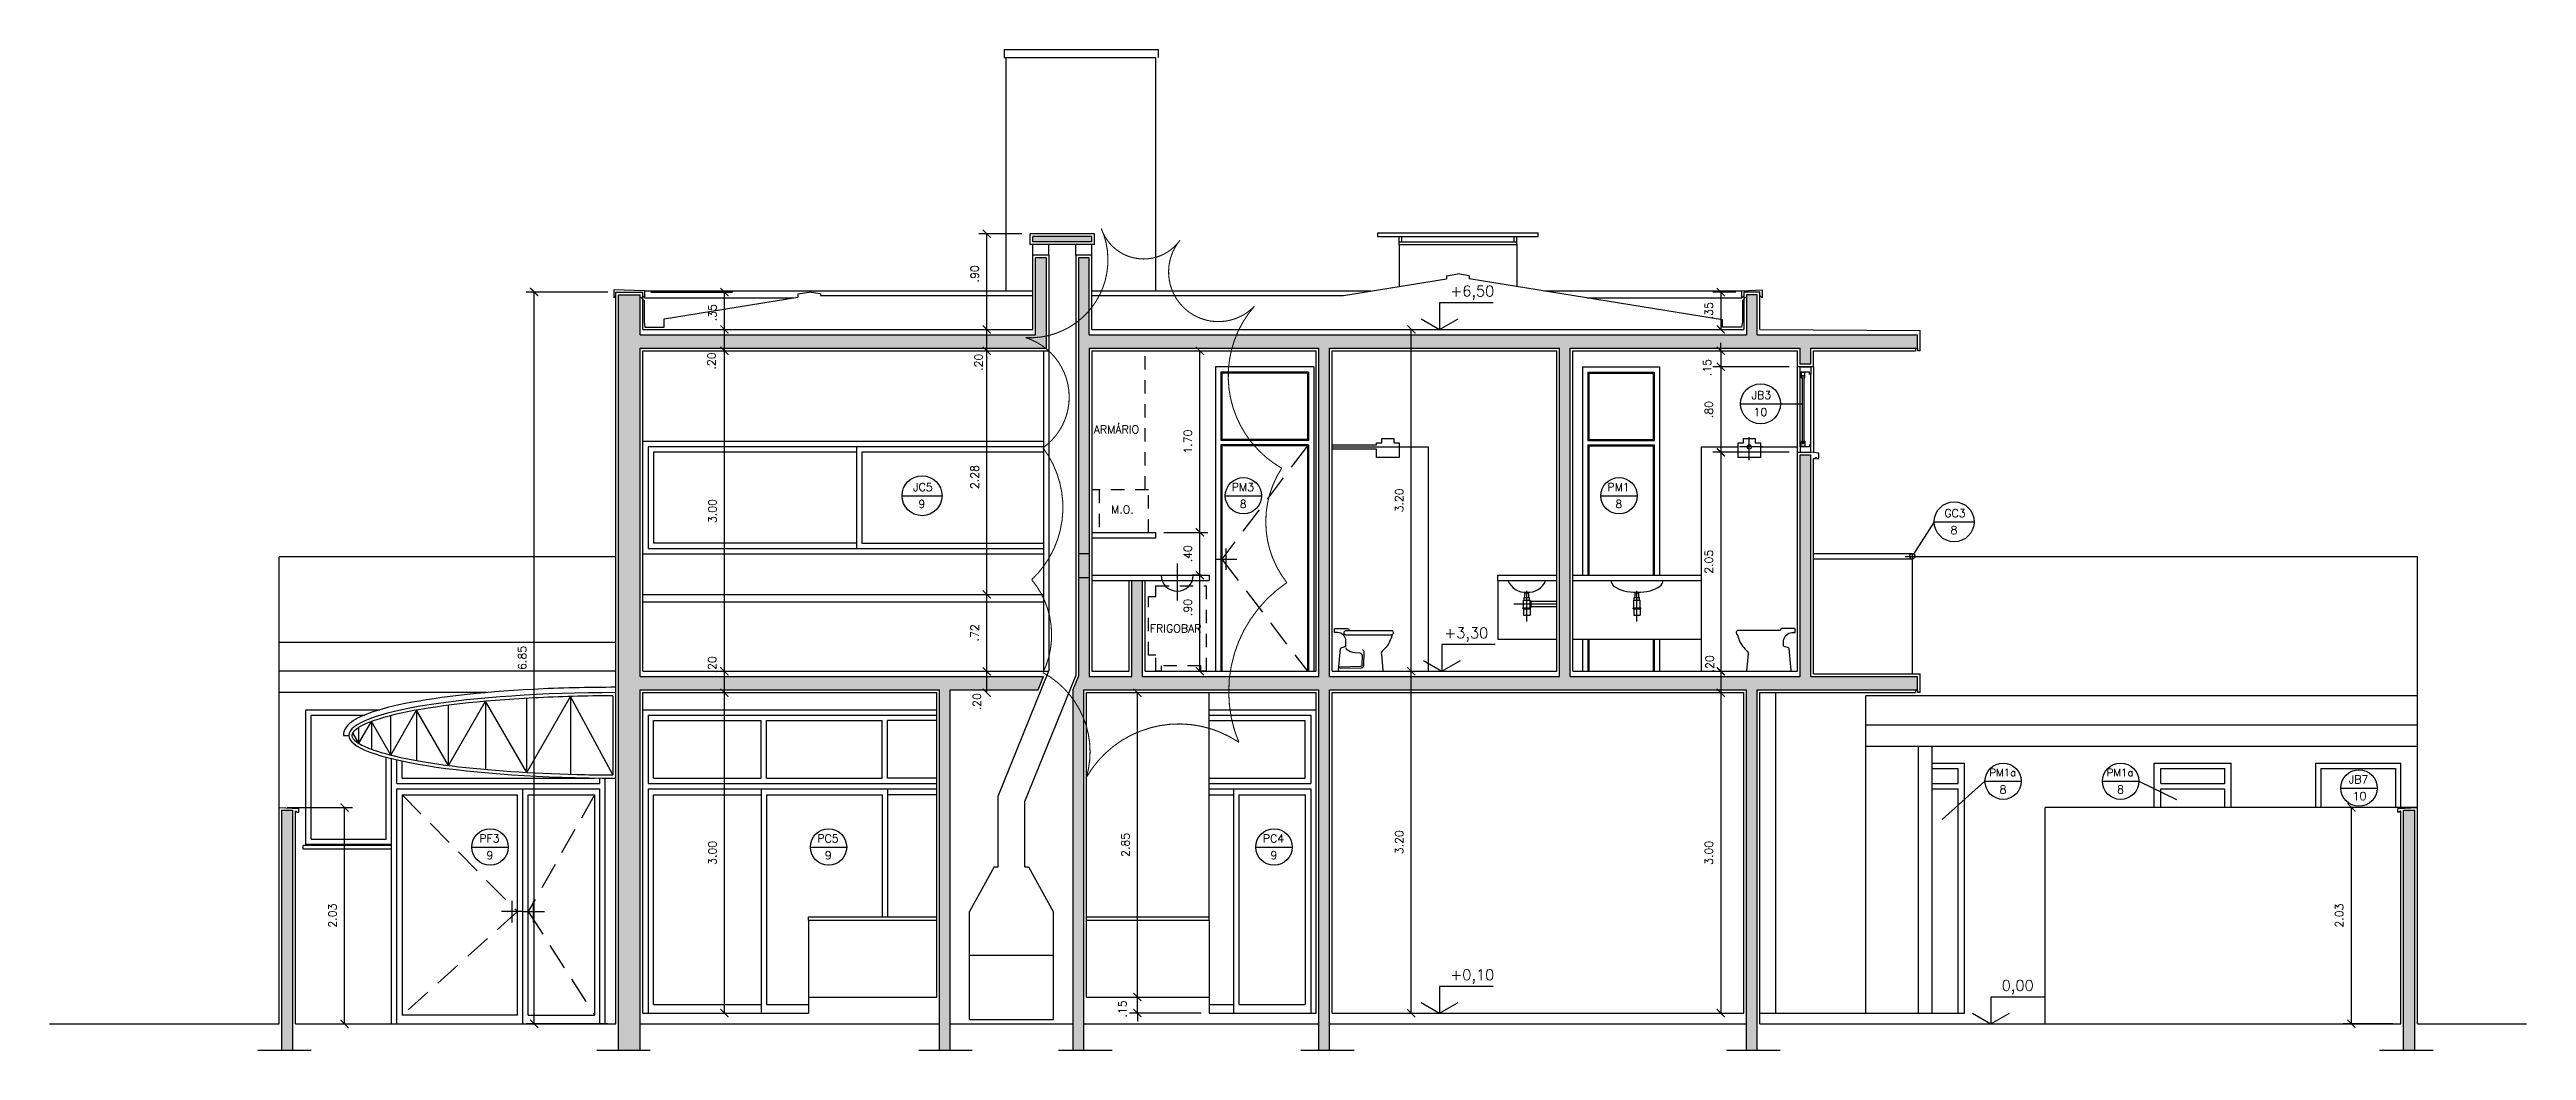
# Model space of a CAD drawing. Header units: millimetres. Extents: x 361 to 486, y 146 to 158.
# Drawn here: x 462.7 to 485.87, y 147.82 to 157.19 of the extents above; entities that cross this region are included whole.
import ezdxf

# ---------------------------------------------------------------- set-up
doc = ezdxf.new("R2010")
doc.units = ezdxf.units.MM
doc.linetypes.add('DASHDOT', pattern=[1, 0.5, -0.25, 0, -0.25])
doc.linetypes.add('HIDDEN', pattern=[0.375, 0.25, -0.125])
for name, color, linetype in [('ALV', 5, 'Continuous'), ('CAIX', 2, 'Continuous'), ('CAIXN', 7, 'Continuous'), ('COTAS', 1, 'Continuous'), ('LPROJ', 7, 'HIDDEN'), ('LVISTA', 1, 'Continuous'), ('LVISTA01', 8, 'Continuous'), ('LVISTA02', 1, 'Continuous'), ('LVISTA025', 3, 'Continuous'), ('METAL', 5, 'Continuous'), ('NOTAS', 2, 'Continuous'), ('PEÇAS', 7, 'Continuous'), ('PEÇAS50', 8, 'Continuous'), ('REVEST', 2, 'Continuous'), ('SOLID', 8, 'Continuous')]:
    doc.layers.add(name, color=color, linetype=linetype)
doc.styles.add('60-50', font='romans.shx', dxfattribs={"height": 0.075})
doc.styles.add('80-50', font='romans.shx', dxfattribs={"height": 0.1})
doc.dimstyles.new('50', dxfattribs={"dimtxt": 0.1, "dimasz": 2.5, "dimexe": 1.25, "dimexo": 0.625, "dimgap": 0.075, "dimtad": 1, "dimzin": 0, "dimdsep": 46, "dimtxsty": '60-50', "dimcen": 2.5, "dimclrt": 3, "dimadec": 0, "dimazin": 0, "dimtfac": 1, "dimtmove": 0, "dimatfit": 3, "dimfxl": 1, "dimarcsym": 0})

msp = doc.modelspace()

# ---------------------------------------------------------------- texts
at = {"color": 1, "style": '60-50'}
for s, p in [('ARMÁRIO', (472.472, 153.6)), ('M.O.', (472.634, 152.85)), ('FRIGOBAR', (472.997, 151.737))]:
    msp.add_text(s, height=0.075, dxfattribs=at).set_placement(p)
at = {"layer": 'CAIXN', "color": 2, "ltscale": 0.5, "attachment_point": 5, "style": '60-50'}
for s, insert, char_height in [('JB3', (478.717, 153.958), 0.075), ('10', (478.707, 153.8), 0.075), ('JC5', (470.874, 153.097), 0.075), ('9', (470.864, 152.939), 0.075), ('PM3', (473.867, 153.097), 0.075), ('8', (473.87, 152.939), 0.075), ('PM1', (477.381, 153.097), 0.075), ('8', (477.384, 152.939), 0.075), ('GC3', (480.528, 152.853), 0.075), ('8', (480.518, 152.695), 0.075), ('PM1a', (480.974, 150.425), 0.07), ('PM1a', (482.072, 150.425), 0.07), ('JB7', (484.302, 150.361), 0.075), ('8', (480.977, 150.267), 0.075), ('8', (482.075, 150.267), 0.075), ('10', (484.312, 150.205), 0.075), ('PF3', (466.82, 149.808), 0.075), ('9', (466.823, 149.651), 0.075), ('PC5', (469.986, 149.808), 0.075), ('9', (469.989, 149.651), 0.075), ('PC4', (474.153, 149.808), 0.075), ('9', (474.156, 149.651), 0.075)]:
    msp.add_mtext(s, dxfattribs=dict(at, insert=insert, char_height=char_height))
at = {"layer": 'NOTAS', "color": 3, "style": '80-50'}
for s, p in [('+6,50', (475.807, 154.882)), ('+3,30', (475.751, 151.682)), ('+0,10', (475.807, 148.482)), ('0,00', (480.964, 148.382))]:
    msp.add_text(s, height=0.1, dxfattribs=at).set_placement(p)

# ---------------------------------------------------------------- blocks, each defined once
blk = doc.blocks.new('_ARCHTICK')
at = {"color": 0, "linetype": 'ByBlock', "const_width": 0.15}
blk.add_lwpolyline([(-0.5, -0.5), (0.5, 0.5)], dxfattribs=at)
blk = doc.blocks.new('*D66')
at = {"color": 0, "linetype": 'ByBlock'}
for p, q in [((464.928, 150.098), (465.539, 150.098)), ((465.464, 148.073), (465.464, 150.098)), ((465.081, 148.073), (465.539, 148.073))]:
    blk.add_line(p, q, dxfattribs=at)
at = {"layer": 'DEFPOINTS', "color": 0, "linetype": 'ByBlock'}
for p in [(464.853, 150.098), (465.464, 150.098), (465.006, 148.073)]:
    blk.add_point(p, dxfattribs=at)
at = {"color": 0, "linetype": 'ByBlock', "xscale": 0.075, "yscale": 0.075, "zscale": 0.075}
for p, rotation in [((465.464, 150.098), 90), ((465.464, 148.073), 270)]:
    blk.add_blockref('_ARCHTICK', p, dxfattribs=dict(at, rotation=rotation))
at = {"color": 3, "linetype": 'ByBlock', "insert": (465.351, 149.086), "char_height": 0.075, "attachment_point": 5, "rotation": 90, "style": '60-50'}
blk.add_mtext('2.03', dxfattribs=at)
blk = doc.blocks.new('*D67')
at = {"color": 0, "linetype": 'ByBlock'}
for p, q in [((484.778, 150.098), (484.16, 150.098)), ((484.235, 148.073), (484.235, 150.098)), ((484.624, 148.073), (484.16, 148.073))]:
    blk.add_line(p, q, dxfattribs=at)
at = {"layer": 'DEFPOINTS', "color": 0, "linetype": 'ByBlock'}
for p in [(484.235, 150.098), (484.853, 150.098), (484.699, 148.073)]:
    blk.add_point(p, dxfattribs=at)
at = {"color": 0, "linetype": 'ByBlock', "xscale": 0.075, "yscale": 0.075, "zscale": 0.075}
for p, rotation in [((484.235, 150.098), 90), ((484.235, 148.073), 270)]:
    blk.add_blockref('_ARCHTICK', p, dxfattribs=dict(at, rotation=rotation))
at = {"color": 3, "linetype": 'ByBlock', "insert": (484.122, 149.086), "char_height": 0.075, "attachment_point": 5, "rotation": 90, "style": '60-50'}
blk.add_mtext('2.03', dxfattribs=at)
blk = doc.blocks.new('*D68')
at = {"color": 0, "linetype": 'ByBlock'}
for p, q in [((467.928, 154.923), (467.163, 154.923)), ((467.238, 148.073), (467.238, 154.923)), ((467.928, 148.073), (467.163, 148.073))]:
    blk.add_line(p, q, dxfattribs=at)
at = {"layer": 'DEFPOINTS', "color": 0, "linetype": 'ByBlock'}
for p in [(467.238, 154.923), (468.003, 154.923), (468.003, 148.073)]:
    blk.add_point(p, dxfattribs=at)
at = {"color": 0, "linetype": 'ByBlock', "xscale": 0.075, "yscale": 0.075, "zscale": 0.075}
for p, rotation in [((467.238, 154.923), 90), ((467.238, 148.073), 270)]:
    blk.add_blockref('_ARCHTICK', p, dxfattribs=dict(at, rotation=rotation))
at = {"color": 3, "linetype": 'ByBlock', "insert": (467.126, 151.498), "char_height": 0.075, "attachment_point": 5, "rotation": 90, "style": '60-50'}
blk.add_mtext('6.85', dxfattribs=at)
blk = doc.blocks.new('*D69')
at = {"color": 0, "linetype": 'ByBlock'}
blk.add_line((469.017, 148.173), (469.017, 151.173), dxfattribs=at)
at = {"layer": 'DEFPOINTS', "color": 0, "linetype": 'ByBlock'}
for p in [(469.017, 151.173), (469.017, 151.173), (469.017, 148.173)]:
    blk.add_point(p, dxfattribs=at)
at = {"color": 0, "linetype": 'ByBlock', "xscale": 0.075, "yscale": 0.075, "zscale": 0.075}
for p, rotation in [((469.017, 151.173), 90), ((469.017, 148.173), 270)]:
    blk.add_blockref('_ARCHTICK', p, dxfattribs=dict(at, rotation=rotation))
at = {"color": 3, "linetype": 'ByBlock', "insert": (468.905, 149.673), "char_height": 0.075, "attachment_point": 5, "rotation": 90, "style": '60-50'}
blk.add_mtext('3.00', dxfattribs=at)
blk = doc.blocks.new('*D70')
at = {"color": 0, "linetype": 'ByBlock'}
blk.add_line((469.017, 151.173), (469.017, 151.373), dxfattribs=at)
at = {"layer": 'DEFPOINTS', "color": 0, "linetype": 'ByBlock'}
for p in [(469.017, 151.373), (469.017, 151.373), (469.017, 151.173)]:
    blk.add_point(p, dxfattribs=at)
at = {"color": 0, "linetype": 'ByBlock', "xscale": 0.075, "yscale": 0.075, "zscale": 0.075}
for p, rotation in [((469.017, 151.373), 90), ((469.017, 151.173), 270)]:
    blk.add_blockref('_ARCHTICK', p, dxfattribs=dict(at, rotation=rotation))
at = {"color": 3, "linetype": 'ByBlock', "insert": (468.903, 151.434), "char_height": 0.075, "attachment_point": 5, "rotation": 90, "style": '60-50'}
blk.add_mtext('.20', dxfattribs=at)
blk = doc.blocks.new('*D71')
at = {"color": 0, "linetype": 'ByBlock'}
blk.add_line((469.017, 151.373), (469.017, 154.373), dxfattribs=at)
at = {"layer": 'DEFPOINTS', "color": 0, "linetype": 'ByBlock'}
for p in [(469.017, 154.373), (469.017, 154.373), (469.017, 151.373)]:
    blk.add_point(p, dxfattribs=at)
at = {"color": 0, "linetype": 'ByBlock', "xscale": 0.075, "yscale": 0.075, "zscale": 0.075}
for p, rotation in [((469.017, 154.373), 90), ((469.017, 151.373), 270)]:
    blk.add_blockref('_ARCHTICK', p, dxfattribs=dict(at, rotation=rotation))
at = {"color": 3, "linetype": 'ByBlock', "insert": (468.905, 152.873), "char_height": 0.075, "attachment_point": 5, "rotation": 90, "style": '60-50'}
blk.add_mtext('3.00', dxfattribs=at)
blk = doc.blocks.new('*D72')
at = {"color": 0, "linetype": 'ByBlock'}
blk.add_line((469.017, 154.373), (469.017, 154.573), dxfattribs=at)
at = {"layer": 'DEFPOINTS', "color": 0, "linetype": 'ByBlock'}
for p in [(469.017, 154.573), (469.017, 154.573), (469.017, 154.373)]:
    blk.add_point(p, dxfattribs=at)
at = {"color": 0, "linetype": 'ByBlock', "xscale": 0.075, "yscale": 0.075, "zscale": 0.075}
for p, rotation in [((469.017, 154.573), 90), ((469.017, 154.373), 270)]:
    blk.add_blockref('_ARCHTICK', p, dxfattribs=dict(at, rotation=rotation))
at = {"color": 3, "linetype": 'ByBlock', "insert": (468.897, 154.278), "char_height": 0.075, "attachment_point": 5, "rotation": 90, "style": '60-50'}
blk.add_mtext('.20', dxfattribs=at)
blk = doc.blocks.new('*D73')
at = {"color": 0, "linetype": 'ByBlock'}
for p, q in [((468.328, 154.923), (469.092, 154.923)), ((469.017, 154.573), (469.017, 154.923))]:
    blk.add_line(p, q, dxfattribs=at)
at = {"layer": 'DEFPOINTS', "color": 0, "linetype": 'ByBlock'}
for p in [(468.253, 154.923), (469.017, 154.923), (469.017, 154.573)]:
    blk.add_point(p, dxfattribs=at)
at = {"color": 0, "linetype": 'ByBlock', "xscale": 0.075, "yscale": 0.075, "zscale": 0.075}
for p, rotation in [((469.017, 154.923), 90), ((469.017, 154.573), 270)]:
    blk.add_blockref('_ARCHTICK', p, dxfattribs=dict(at, rotation=rotation))
at = {"color": 3, "linetype": 'ByBlock', "insert": (468.905, 154.729), "char_height": 0.075, "attachment_point": 5, "rotation": 90, "style": '60-50'}
blk.add_mtext('.35', dxfattribs=at)
blk = doc.blocks.new('*D74')
at = {"color": 0, "linetype": 'ByBlock'}
for p, q in [((472.88, 148.323), (472.88, 148.398)), ((472.88, 148.173), (472.88, 148.323)), ((473.478, 148.173), (472.805, 148.173)), ((472.88, 148.173), (472.88, 148.098))]:
    blk.add_line(p, q, dxfattribs=at)
at = {"layer": 'DEFPOINTS', "color": 0, "linetype": 'ByBlock'}
for p in [(472.88, 148.323), (472.88, 148.323), (473.553, 148.173)]:
    blk.add_point(p, dxfattribs=at)
at = {"color": 0, "linetype": 'ByBlock', "xscale": 0.075, "yscale": 0.075, "zscale": 0.075}
for p, rotation in [((472.88, 148.323), 270), ((472.88, 148.173), 90)]:
    blk.add_blockref('_ARCHTICK', p, dxfattribs=dict(at, rotation=rotation))
at = {"color": 3, "linetype": 'ByBlock', "insert": (472.74, 148.212), "char_height": 0.075, "attachment_point": 5, "rotation": 90, "style": '60-50'}
blk.add_mtext('.15', dxfattribs=at)
blk = doc.blocks.new('*D75')
at = {"color": 0, "linetype": 'ByBlock'}
blk.add_line((472.88, 148.323), (472.88, 151.173), dxfattribs=at)
at = {"layer": 'DEFPOINTS', "color": 0, "linetype": 'ByBlock'}
for p in [(472.88, 151.173), (472.88, 151.173), (472.88, 148.323)]:
    blk.add_point(p, dxfattribs=at)
at = {"color": 0, "linetype": 'ByBlock', "xscale": 0.075, "yscale": 0.075, "zscale": 0.075}
for p, rotation in [((472.88, 151.173), 90), ((472.88, 148.323), 270)]:
    blk.add_blockref('_ARCHTICK', p, dxfattribs=dict(at, rotation=rotation))
at = {"color": 3, "linetype": 'ByBlock', "insert": (472.768, 149.748), "char_height": 0.075, "attachment_point": 5, "rotation": 90, "style": '60-50'}
blk.add_mtext('2.85', dxfattribs=at)
blk = doc.blocks.new('*D76')
at = {"color": 0, "linetype": 'ByBlock'}
blk.add_line((471.471, 151.173), (471.471, 151.373), dxfattribs=at)
at = {"layer": 'DEFPOINTS', "color": 0, "linetype": 'ByBlock'}
for p in [(471.471, 151.373), (471.471, 151.373), (471.471, 151.173)]:
    blk.add_point(p, dxfattribs=at)
at = {"color": 0, "linetype": 'ByBlock', "xscale": 0.075, "yscale": 0.075, "zscale": 0.075}
for p, rotation in [((471.471, 151.373), 90), ((471.471, 151.173), 270)]:
    blk.add_blockref('_ARCHTICK', p, dxfattribs=dict(at, rotation=rotation))
at = {"color": 3, "linetype": 'ByBlock', "insert": (471.379, 151.088), "char_height": 0.075, "attachment_point": 5, "rotation": 90, "style": '60-50'}
blk.add_mtext('.20', dxfattribs=at)
blk = doc.blocks.new('*D77')
at = {"color": 0, "linetype": 'ByBlock'}
for p, q in [((471.301, 152.093), (471.546, 152.093)), ((471.471, 151.373), (471.471, 152.093))]:
    blk.add_line(p, q, dxfattribs=at)
at = {"layer": 'DEFPOINTS', "color": 0, "linetype": 'ByBlock'}
for p in [(471.226, 152.093), (471.471, 152.093), (471.471, 151.373)]:
    blk.add_point(p, dxfattribs=at)
at = {"color": 0, "linetype": 'ByBlock', "xscale": 0.075, "yscale": 0.075, "zscale": 0.075}
for p, rotation in [((471.471, 152.093), 90), ((471.471, 151.373), 270)]:
    blk.add_blockref('_ARCHTICK', p, dxfattribs=dict(at, rotation=rotation))
at = {"color": 3, "linetype": 'ByBlock', "insert": (471.358, 151.733), "char_height": 0.075, "attachment_point": 5, "rotation": 90, "style": '60-50'}
blk.add_mtext('.72', dxfattribs=at)
blk = doc.blocks.new('*D78')
at = {"color": 0, "linetype": 'ByBlock'}
blk.add_line((471.471, 152.093), (471.471, 154.373), dxfattribs=at)
at = {"layer": 'DEFPOINTS', "color": 0, "linetype": 'ByBlock'}
for p in [(471.471, 154.373), (471.471, 154.373), (471.185, 152.093)]:
    blk.add_point(p, dxfattribs=at)
at = {"color": 0, "linetype": 'ByBlock', "xscale": 0.075, "yscale": 0.075, "zscale": 0.075}
for p, rotation in [((471.471, 154.373), 90), ((471.471, 152.093), 270)]:
    blk.add_blockref('_ARCHTICK', p, dxfattribs=dict(at, rotation=rotation))
at = {"color": 3, "linetype": 'ByBlock', "insert": (471.358, 153.191), "char_height": 0.075, "attachment_point": 5, "rotation": 90, "style": '60-50'}
blk.add_mtext('2.28', dxfattribs=at)
blk = doc.blocks.new('*D79')
at = {"color": 0, "linetype": 'ByBlock'}
blk.add_line((471.471, 154.373), (471.471, 154.573), dxfattribs=at)
at = {"layer": 'DEFPOINTS', "color": 0, "linetype": 'ByBlock'}
for p in [(471.471, 154.573), (471.471, 154.573), (471.471, 154.373)]:
    blk.add_point(p, dxfattribs=at)
at = {"color": 0, "linetype": 'ByBlock', "xscale": 0.075, "yscale": 0.075, "zscale": 0.075}
for p, rotation in [((471.471, 154.573), 90), ((471.471, 154.373), 270)]:
    blk.add_blockref('_ARCHTICK', p, dxfattribs=dict(at, rotation=rotation))
at = {"color": 3, "linetype": 'ByBlock', "insert": (471.394, 154.266), "char_height": 0.075, "attachment_point": 5, "rotation": 90, "style": '60-50'}
blk.add_mtext('.20', dxfattribs=at)
blk = doc.blocks.new('*D80')
at = {"color": 0, "linetype": 'ByBlock'}
for p, q in [((471.798, 155.468), (471.396, 155.468)), ((471.471, 154.573), (471.471, 155.468))]:
    blk.add_line(p, q, dxfattribs=at)
at = {"layer": 'DEFPOINTS', "color": 0, "linetype": 'ByBlock'}
for p in [(471.471, 155.468), (471.873, 155.468), (471.471, 154.573)]:
    blk.add_point(p, dxfattribs=at)
at = {"color": 0, "linetype": 'ByBlock', "xscale": 0.075, "yscale": 0.075, "zscale": 0.075}
for p, rotation in [((471.471, 155.468), 90), ((471.471, 154.573), 270)]:
    blk.add_blockref('_ARCHTICK', p, dxfattribs=dict(at, rotation=rotation))
at = {"color": 3, "linetype": 'ByBlock', "insert": (471.358, 155.093), "char_height": 0.075, "attachment_point": 5, "rotation": 90, "style": '60-50'}
blk.add_mtext('.90', dxfattribs=at)
blk = doc.blocks.new('*D81')
at = {"color": 0, "linetype": 'ByBlock'}
blk.add_line((475.442, 148.173), (475.442, 151.373), dxfattribs=at)
at = {"layer": 'DEFPOINTS', "color": 0, "linetype": 'ByBlock'}
for p in [(475.442, 151.373), (475.442, 151.373), (475.442, 148.173)]:
    blk.add_point(p, dxfattribs=at)
at = {"color": 0, "linetype": 'ByBlock', "xscale": 0.075, "yscale": 0.075, "zscale": 0.075}
for p, rotation in [((475.442, 151.373), 90), ((475.442, 148.173), 270)]:
    blk.add_blockref('_ARCHTICK', p, dxfattribs=dict(at, rotation=rotation))
at = {"color": 3, "linetype": 'ByBlock', "insert": (475.329, 149.773), "char_height": 0.075, "attachment_point": 5, "rotation": 90, "style": '60-50'}
blk.add_mtext('3.20', dxfattribs=at)
blk = doc.blocks.new('*D82')
at = {"color": 0, "linetype": 'ByBlock'}
blk.add_line((475.442, 151.373), (475.442, 154.573), dxfattribs=at)
at = {"layer": 'DEFPOINTS', "color": 0, "linetype": 'ByBlock'}
for p in [(475.442, 154.573), (475.442, 154.573), (475.442, 151.373)]:
    blk.add_point(p, dxfattribs=at)
at = {"color": 0, "linetype": 'ByBlock', "xscale": 0.075, "yscale": 0.075, "zscale": 0.075}
for p, rotation in [((475.442, 154.573), 90), ((475.442, 151.373), 270)]:
    blk.add_blockref('_ARCHTICK', p, dxfattribs=dict(at, rotation=rotation))
at = {"color": 3, "linetype": 'ByBlock', "insert": (475.329, 152.973), "char_height": 0.075, "attachment_point": 5, "rotation": 90, "style": '60-50'}
blk.add_mtext('3.20', dxfattribs=at)
blk = doc.blocks.new('*D83')
at = {"color": 0, "linetype": 'ByBlock'}
for p, q in [((478.478, 154.923), (478.262, 154.923)), ((478.337, 154.923), (478.337, 154.573))]:
    blk.add_line(p, q, dxfattribs=at)
at = {"layer": 'DEFPOINTS', "color": 0, "linetype": 'ByBlock'}
for p in [(478.553, 154.923), (478.337, 154.573), (478.337, 154.573)]:
    blk.add_point(p, dxfattribs=at)
at = {"color": 0, "linetype": 'ByBlock', "xscale": 0.075, "yscale": 0.075, "zscale": 0.075}
for p, rotation in [((478.337, 154.923), 90), ((478.337, 154.573), 270)]:
    blk.add_blockref('_ARCHTICK', p, dxfattribs=dict(at, rotation=rotation))
at = {"color": 3, "linetype": 'ByBlock', "insert": (478.225, 154.748), "char_height": 0.075, "attachment_point": 5, "rotation": 90, "style": '60-50'}
blk.add_mtext('.35', dxfattribs=at)
blk = doc.blocks.new('*D84')
at = {"color": 0, "linetype": 'ByBlock'}
for p, q in [((478.337, 154.373), (478.337, 154.448)), ((478.337, 154.373), (478.337, 154.223)), ((478.978, 154.223), (478.262, 154.223)), ((478.337, 154.223), (478.337, 154.148))]:
    blk.add_line(p, q, dxfattribs=at)
at = {"layer": 'DEFPOINTS', "color": 0, "linetype": 'ByBlock'}
for p in [(478.337, 154.373), (478.337, 154.223), (479.053, 154.223)]:
    blk.add_point(p, dxfattribs=at)
at = {"color": 0, "linetype": 'ByBlock', "xscale": 0.075, "yscale": 0.075, "zscale": 0.075}
for p, rotation in [((478.337, 154.373), 270), ((478.337, 154.223), 90)]:
    blk.add_blockref('_ARCHTICK', p, dxfattribs=dict(at, rotation=rotation))
at = {"color": 3, "linetype": 'ByBlock', "insert": (478.209, 154.216), "char_height": 0.075, "attachment_point": 5, "rotation": 90, "style": '60-50'}
blk.add_mtext('.15', dxfattribs=at)
blk = doc.blocks.new('*D85')
at = {"color": 0, "linetype": 'ByBlock'}
for p, q in [((478.337, 154.223), (478.337, 153.423)), ((478.978, 153.423), (478.262, 153.423))]:
    blk.add_line(p, q, dxfattribs=at)
at = {"layer": 'DEFPOINTS', "color": 0, "linetype": 'ByBlock'}
for p in [(479.053, 154.223), (478.337, 153.423), (479.053, 153.423)]:
    blk.add_point(p, dxfattribs=at)
at = {"color": 0, "linetype": 'ByBlock', "xscale": 0.075, "yscale": 0.075, "zscale": 0.075}
for p, rotation in [((478.337, 154.223), 90), ((478.337, 153.423), 270)]:
    blk.add_blockref('_ARCHTICK', p, dxfattribs=dict(at, rotation=rotation))
at = {"color": 3, "linetype": 'ByBlock', "insert": (478.225, 153.823), "char_height": 0.075, "attachment_point": 5, "rotation": 90, "style": '60-50'}
blk.add_mtext('.80', dxfattribs=at)
blk = doc.blocks.new('*D86')
at = {"color": 0, "linetype": 'ByBlock'}
blk.add_line((478.337, 153.423), (478.337, 151.373), dxfattribs=at)
at = {"layer": 'DEFPOINTS', "color": 0, "linetype": 'ByBlock'}
for p in [(479.053, 153.423), (478.337, 151.373), (478.337, 151.373)]:
    blk.add_point(p, dxfattribs=at)
at = {"color": 0, "linetype": 'ByBlock', "xscale": 0.075, "yscale": 0.075, "zscale": 0.075}
for p, rotation in [((478.337, 153.423), 90), ((478.337, 151.373), 270)]:
    blk.add_blockref('_ARCHTICK', p, dxfattribs=dict(at, rotation=rotation))
at = {"color": 3, "linetype": 'ByBlock', "insert": (478.225, 152.398), "char_height": 0.075, "attachment_point": 5, "rotation": 90, "style": '60-50'}
blk.add_mtext('2.05', dxfattribs=at)
blk = doc.blocks.new('*D87')
at = {"color": 0, "linetype": 'ByBlock'}
blk.add_line((478.337, 151.373), (478.337, 151.173), dxfattribs=at)
at = {"layer": 'DEFPOINTS', "color": 0, "linetype": 'ByBlock'}
for p in [(478.337, 151.373), (478.337, 151.173), (478.337, 151.173)]:
    blk.add_point(p, dxfattribs=at)
at = {"color": 0, "linetype": 'ByBlock', "xscale": 0.075, "yscale": 0.075, "zscale": 0.075}
for p, rotation in [((478.337, 151.373), 90), ((478.337, 151.173), 270)]:
    blk.add_blockref('_ARCHTICK', p, dxfattribs=dict(at, rotation=rotation))
at = {"color": 3, "linetype": 'ByBlock', "insert": (478.233, 151.443), "char_height": 0.075, "attachment_point": 5, "rotation": 90, "style": '60-50'}
blk.add_mtext('.20', dxfattribs=at)
blk = doc.blocks.new('*D88')
at = {"color": 0, "linetype": 'ByBlock'}
blk.add_line((478.337, 151.173), (478.337, 148.173), dxfattribs=at)
at = {"layer": 'DEFPOINTS', "color": 0, "linetype": 'ByBlock'}
for p in [(478.337, 151.173), (478.337, 148.173), (478.337, 148.173)]:
    blk.add_point(p, dxfattribs=at)
at = {"color": 0, "linetype": 'ByBlock', "xscale": 0.075, "yscale": 0.075, "zscale": 0.075}
for p, rotation in [((478.337, 151.173), 90), ((478.337, 148.173), 270)]:
    blk.add_blockref('_ARCHTICK', p, dxfattribs=dict(at, rotation=rotation))
at = {"color": 3, "linetype": 'ByBlock', "insert": (478.225, 149.673), "char_height": 0.075, "attachment_point": 5, "rotation": 90, "style": '60-50'}
blk.add_mtext('3.00', dxfattribs=at)
blk = doc.blocks.new('*D92')
at = {"color": 0, "linetype": 'ByBlock'}
for p, q in [((473.478, 152.273), (473.39, 152.273)), ((473.465, 151.373), (473.465, 152.273))]:
    blk.add_line(p, q, dxfattribs=at)
at = {"layer": 'DEFPOINTS', "color": 0, "linetype": 'ByBlock'}
for p in [(473.465, 152.273), (473.553, 152.273), (473.67, 151.373)]:
    blk.add_point(p, dxfattribs=at)
at = {"color": 0, "linetype": 'ByBlock', "xscale": 0.075, "yscale": 0.075, "zscale": 0.075}
for p, rotation in [((473.465, 152.273), 90), ((473.465, 151.373), 270)]:
    blk.add_blockref('_ARCHTICK', p, dxfattribs=dict(at, rotation=rotation))
at = {"color": 3, "linetype": 'ByBlock', "insert": (473.352, 151.97), "char_height": 0.075, "attachment_point": 5, "rotation": 90, "style": '60-50'}
blk.add_mtext('.90', dxfattribs=at)
blk = doc.blocks.new('*D93')
at = {"color": 0, "linetype": 'ByBlock'}
for p, q in [((473.128, 152.673), (473.54, 152.673)), ((473.465, 152.273), (473.465, 152.673))]:
    blk.add_line(p, q, dxfattribs=at)
at = {"layer": 'DEFPOINTS', "color": 0, "linetype": 'ByBlock'}
for p in [(473.053, 152.673), (473.465, 152.673), (473.553, 152.273)]:
    blk.add_point(p, dxfattribs=at)
at = {"color": 0, "linetype": 'ByBlock', "xscale": 0.075, "yscale": 0.075, "zscale": 0.075}
for p, rotation in [((473.465, 152.673), 90), ((473.465, 152.273), 270)]:
    blk.add_blockref('_ARCHTICK', p, dxfattribs=dict(at, rotation=rotation))
at = {"color": 3, "linetype": 'ByBlock', "insert": (473.352, 152.473), "char_height": 0.075, "attachment_point": 5, "rotation": 90, "style": '60-50'}
blk.add_mtext('.40', dxfattribs=at)
blk = doc.blocks.new('*D94')
at = {"color": 0, "linetype": 'ByBlock'}
for p, q in [((473.128, 154.373), (473.54, 154.373)), ((473.465, 152.673), (473.465, 154.373))]:
    blk.add_line(p, q, dxfattribs=at)
at = {"layer": 'DEFPOINTS', "color": 0, "linetype": 'ByBlock'}
for p in [(473.053, 154.373), (473.465, 154.373), (473.053, 152.673)]:
    blk.add_point(p, dxfattribs=at)
at = {"color": 0, "linetype": 'ByBlock', "xscale": 0.075, "yscale": 0.075, "zscale": 0.075}
for p, rotation in [((473.465, 154.373), 90), ((473.465, 152.673), 270)]:
    blk.add_blockref('_ARCHTICK', p, dxfattribs=dict(at, rotation=rotation))
at = {"color": 3, "linetype": 'ByBlock', "insert": (473.352, 153.523), "char_height": 0.075, "attachment_point": 5, "rotation": 90, "style": '60-50'}
blk.add_mtext('1.70', dxfattribs=at)

# ---------------------------------------------------------------- dimensions: what is measured, and where the dimension line sits
at = {"layer": 'COTAS'}
for base, p1, p2, angle, override, picture, middle in [((471.470728196, 155.468293993), (471.470728196, 154.573293993), (471.873316451, 155.468293993), 270, {"dimasz": 0.075, "dimexe": 0.075, "dimexo": 0.075, "dimzin": 4, "dimblk1": 'ARCHTICK', "dimblk2": 'ARCHTICK', "dimsah": 1, "dimse1": 1, "dimtofl": 0, "dimtmove": 2}, '*D80', (471.358228196, 155.093031921)), ((469.017, 154.923), (469.017, 154.573), (468.253, 154.923), 90, {"dimasz": 0.075, "dimexe": 0.075, "dimexo": 0.075, "dimzin": 4, "dimblk1": 'ARCHTICK', "dimblk2": 'ARCHTICK', "dimsah": 1, "dimse1": 1, "dimtofl": 0, "dimtmove": 2}, '*D73', (468.905, 154.729)), ((469.017, 154.573), (469.017, 154.373), (469.017, 154.573), 90, {"dimasz": 0.075, "dimexe": 0.075, "dimexo": 0.075, "dimzin": 4, "dimblk1": 'ARCHTICK', "dimblk2": 'ARCHTICK', "dimsah": 1, "dimse1": 1, "dimtofl": 0, "dimtmove": 2}, '*D72', (468.897, 154.278)), ((471.471, 154.573), (471.471, 154.373), (471.471, 154.573), 270, {"dimasz": 0.075, "dimexe": 0.075, "dimexo": 0.075, "dimzin": 4, "dimblk1": 'ARCHTICK', "dimblk2": 'ARCHTICK', "dimsah": 1, "dimse1": 1, "dimtofl": 0, "dimtmove": 2}, '*D79', (471.394, 154.266)), ((471.471, 154.373), (471.185, 152.093), (471.471, 154.373), 270, {"dimasz": 0.075, "dimexe": 0.075, "dimexo": 0.075, "dimzin": 4, "dimblk1": 'ARCHTICK', "dimblk2": 'ARCHTICK', "dimsah": 1, "dimse1": 1, "dimtofl": 0, "dimtmove": 2}, '*D78', (471.358, 153.191)), ((478.337, 154.223), (478.337, 154.373), (479.053, 154.223), 90, {"dimasz": 0.075, "dimexe": 0.075, "dimexo": 0.075, "dimzin": 4, "dimblk1": 'ARCHTICK', "dimblk2": 'ARCHTICK', "dimsah": 1, "dimse1": 1, "dimtofl": 0, "dimtmove": 2}, '*D84', (478.209, 154.216)), ((473.465, 152.273), (473.67, 151.373), (473.553, 152.273), 90, {"dimasz": 0.075, "dimexe": 0.075, "dimexo": 0.075, "dimzin": 4, "dimblk1": 'ARCHTICK', "dimblk2": 'ARCHTICK', "dimsah": 1, "dimse1": 1, "dimtofl": 0, "dimtmove": 2}, '*D92', (473.352, 151.97)), ((469.017, 151.373), (469.017, 151.173), (469.017, 151.373), 90, {"dimasz": 0.075, "dimexe": 0.075, "dimexo": 0.075, "dimzin": 4, "dimblk1": 'ARCHTICK', "dimblk2": 'ARCHTICK', "dimsah": 1, "dimse1": 1, "dimtofl": 0, "dimtmove": 2}, '*D70', (468.903, 151.434)), ((471.471, 151.373), (471.471, 151.173), (471.471, 151.373), 270, {"dimasz": 0.075, "dimexe": 0.075, "dimexo": 0.075, "dimzin": 4, "dimblk1": 'ARCHTICK', "dimblk2": 'ARCHTICK', "dimsah": 1, "dimse1": 1, "dimtofl": 0, "dimtmove": 2}, '*D76', (471.379, 151.088)), ((478.337, 151.173), (478.337, 151.373), (478.337, 151.173), 90, {"dimasz": 0.075, "dimexe": 0.075, "dimexo": 0.075, "dimzin": 4, "dimblk1": 'ARCHTICK', "dimblk2": 'ARCHTICK', "dimsah": 1, "dimse1": 1, "dimtofl": 0, "dimtmove": 2}, '*D87', (478.233, 151.443)), ((472.88, 148.323), (473.553, 148.173), (472.88, 148.323), 90, {"dimasz": 0.075, "dimexe": 0.075, "dimexo": 0.075, "dimzin": 4, "dimblk1": 'ARCHTICK', "dimblk2": 'ARCHTICK', "dimsah": 1, "dimtofl": 0, "dimtmove": 2}, '*D74', (472.74, 148.212))]:
    dim = msp.add_linear_dim(base=base, p1=p1, p2=p2, angle=angle, dimstyle='50', override=override, dxfattribs=at)
    dim.commit()
    dim.dimension.update_dxf_attribs({"geometry": picture, "text_midpoint": middle, "dimtype": 160})
for base, p1, p2, angle, override, picture, middle in [((467.238, 154.923), (468.003, 148.073), (468.003, 154.923), 90, {"dimasz": 0.075, "dimexe": 0.075, "dimexo": 0.075, "dimzin": 4, "dimblk1": 'ARCHTICK', "dimblk2": 'ARCHTICK', "dimsah": 1, "dimtofl": 0, "dimtmove": 2}, '*D68', (467.126, 151.498)), ((478.337, 154.573), (478.553, 154.923), (478.337, 154.573), 90, {"dimasz": 0.075, "dimexe": 0.075, "dimexo": 0.075, "dimzin": 4, "dimblk1": 'ARCHTICK', "dimblk2": 'ARCHTICK', "dimsah": 1, "dimtofl": 0, "dimtmove": 2}, '*D83', (478.225, 154.748)), ((475.442, 154.573), (475.442, 151.373), (475.442, 154.573), 90, {"dimasz": 0.075, "dimexe": 0.075, "dimexo": 0.075, "dimzin": 4, "dimblk1": 'ARCHTICK', "dimblk2": 'ARCHTICK', "dimsah": 1, "dimse1": 1, "dimtofl": 0, "dimtmove": 2}, '*D82', (475.329, 152.973)), ((469.017, 154.373), (469.017, 151.373), (469.017, 154.373), 90, {"dimasz": 0.075, "dimexe": 0.075, "dimexo": 0.075, "dimzin": 4, "dimblk1": 'ARCHTICK', "dimblk2": 'ARCHTICK', "dimsah": 1, "dimse1": 1, "dimtofl": 0, "dimtmove": 2}, '*D71', (468.905, 152.873)), ((473.465, 154.373), (473.053, 152.673), (473.053, 154.373), 90, {"dimasz": 0.075, "dimexe": 0.075, "dimexo": 0.075, "dimzin": 4, "dimblk1": 'ARCHTICK', "dimblk2": 'ARCHTICK', "dimsah": 1, "dimse1": 1, "dimtofl": 0, "dimtmove": 2}, '*D94', (473.352, 153.523)), ((478.337, 153.423), (479.053, 154.223), (479.053, 153.423), 90, {"dimasz": 0.075, "dimexe": 0.075, "dimexo": 0.075, "dimzin": 4, "dimblk1": 'ARCHTICK', "dimblk2": 'ARCHTICK', "dimsah": 1, "dimse1": 1, "dimtofl": 0, "dimtmove": 2}, '*D85', (478.225, 153.823)), ((478.337, 151.373), (479.053, 153.423), (478.337, 151.373), 90, {"dimasz": 0.075, "dimexe": 0.075, "dimexo": 0.075, "dimzin": 4, "dimblk1": 'ARCHTICK', "dimblk2": 'ARCHTICK', "dimsah": 1, "dimse1": 1, "dimtofl": 0, "dimtmove": 2}, '*D86', (478.225, 152.398)), ((473.465, 152.673), (473.553, 152.273), (473.053, 152.673), 90, {"dimasz": 0.075, "dimexe": 0.075, "dimexo": 0.075, "dimzin": 4, "dimblk1": 'ARCHTICK', "dimblk2": 'ARCHTICK', "dimsah": 1, "dimse1": 1, "dimtofl": 0, "dimtmove": 2}, '*D93', (473.352, 152.473)), ((471.471, 152.093), (471.471, 151.373), (471.226, 152.093), 270, {"dimasz": 0.075, "dimexe": 0.075, "dimexo": 0.075, "dimzin": 4, "dimblk1": 'ARCHTICK', "dimblk2": 'ARCHTICK', "dimsah": 1, "dimse1": 1, "dimtofl": 0, "dimtmove": 2}, '*D77', (471.358, 151.733)), ((475.442, 151.373), (475.442, 148.173), (475.442, 151.373), 90, {"dimasz": 0.075, "dimexe": 0.075, "dimexo": 0.075, "dimzin": 4, "dimblk1": 'ARCHTICK', "dimblk2": 'ARCHTICK', "dimsah": 1, "dimtofl": 0, "dimtmove": 2}, '*D81', (475.329, 149.773)), ((469.017, 151.173), (469.017, 148.173), (469.017, 151.173), 90, {"dimasz": 0.075, "dimexe": 0.075, "dimexo": 0.075, "dimzin": 4, "dimblk1": 'ARCHTICK', "dimblk2": 'ARCHTICK', "dimsah": 1, "dimtofl": 0, "dimtmove": 2}, '*D69', (468.905, 149.673)), ((472.88, 151.173), (472.88, 148.323), (472.88, 151.173), 90, {"dimasz": 0.075, "dimexe": 0.075, "dimexo": 0.075, "dimzin": 4, "dimblk1": 'ARCHTICK', "dimblk2": 'ARCHTICK', "dimsah": 1, "dimse1": 1, "dimtofl": 0, "dimtmove": 2}, '*D75', (472.768, 149.748)), ((478.337, 148.173), (478.337, 151.173), (478.337, 148.173), 90, {"dimasz": 0.075, "dimexe": 0.075, "dimexo": 0.075, "dimzin": 4, "dimblk1": 'ARCHTICK', "dimblk2": 'ARCHTICK', "dimsah": 1, "dimtofl": 0, "dimtmove": 2}, '*D88', (478.225, 149.673)), ((465.463683756, 150.098293993), (465.00631879, 148.073293993), (464.852589087, 150.098293993), 90, {"dimasz": 0.075, "dimexe": 0.075, "dimexo": 0.075, "dimzin": 4, "dimblk1": 'ARCHTICK', "dimblk2": 'ARCHTICK', "dimsah": 1, "dimtofl": 0, "dimtmove": 2}, '*D66', (465.351183756, 149.085793993)), ((484.234871124, 150.098293993), (484.698859383, 148.073293993), (484.852589087, 150.098293993), 90, {"dimasz": 0.075, "dimexe": 0.075, "dimexo": 0.075, "dimzin": 4, "dimblk1": 'ARCHTICK', "dimblk2": 'ARCHTICK', "dimsah": 1, "dimtofl": 0, "dimtmove": 2}, '*D67', (484.122371124, 149.085793993))]:
    dim = msp.add_linear_dim(base=base, p1=p1, p2=p2, angle=angle, dimstyle='50', override=override, dxfattribs=at)
    dim.commit()
    dim.dimension.update_dxf_attribs({"geometry": picture, "text_midpoint": middle})

# ---------------------------------------------------------------- hatches: boundary and pattern name
at = {"layer": 'SOLID'}
h = msp.add_hatch(color=256, dxfattribs=at)
h.paths.add_polyline_path([(472.028, 155.243), (471.928, 155.243), (471.928, 154.523), (468.228, 154.523), (468.228, 154.898), (468.028, 154.898), (468.028, 147.823), (468.228, 147.823), (468.228, 151.198), (471.028, 151.198), (471.028, 147.823), (471.128, 147.823), (471.128, 151.198), (471.953, 151.198), (472.003, 151.323), (468.228, 151.323), (468.228, 154.398), (472.028, 154.398)])
h.paths.add_polyline_path([(464.981, 150.073), (464.878, 150.073), (464.878, 147.823), (464.981, 147.823)])
msp.add_hatch(color=256, dxfattribs=at).paths.add_polyline_path([(471.903, 155.443), (471.903, 155.393), (472.453, 155.393), (472.453, 155.443)])
h = msp.add_hatch(color=256, dxfattribs=at)
h.paths.add_polyline_path([(480.178, 154.523), (478.678, 154.523), (478.678, 154.898), (478.578, 154.898), (478.578, 154.523), (473.178, 154.523), (472.428, 154.523), (472.428, 155.243), (472.328, 155.243), (472.328, 152.473), (472.428, 152.473), (472.428, 154.398), (474.578, 154.398), (474.578, 151.323), (472.928, 151.323), (472.928, 152.223), (472.828, 152.223), (472.828, 151.323), (472.428, 151.323), (472.428, 152.248), (472.328, 152.248), (472.328, 151.325), (472.278, 151.201), (472.278, 147.823), (472.378, 147.823), (472.378, 151.198), (474.578, 151.198), (474.578, 147.823), (474.678, 147.823), (474.678, 151.198), (478.578, 151.198), (478.578, 147.823), (478.678, 147.823), (478.678, 151.198), (480.178, 151.198), (480.178, 151.323), (479.178, 151.323), (479.178, 153.398), (479.078, 153.398), (479.078, 151.323), (476.928, 151.323), (476.928, 154.398), (479.078, 154.398), (479.078, 154.248), (479.178, 154.248), (479.178, 154.398), (480.178, 154.398)])
h.paths.add_polyline_path([(474.678, 154.398), (476.828, 154.398), (476.828, 151.323), (474.678, 151.323)], flags=17)
h.paths.add_polyline_path([(472.428, 152.473), (472.328, 152.473), (472.328, 152.248), (472.428, 152.248)], flags=16)
h.paths.add_polyline_path([(484.828, 150.073), (484.724, 150.073), (484.724, 147.823), (484.828, 147.823)])
h.paths.add_polyline_path([(475.74, 151.634), (476.223, 151.634), (476.223, 151.812), (475.74, 151.812)], flags=24)

# ---------------------------------------------------------------- linework, layer by layer
at = {"layer": 'ALV', "color": 5}
for p, q in [((472.453, 155.443), (471.903, 155.443)), ((471.903, 155.393), (471.903, 155.443)), ((472.453, 155.393), (471.903, 155.393)), ((472.453, 155.393), (472.453, 155.443))]:
    msp.add_line(p, q, dxfattribs=at)
at = {"layer": 'ALV'}
for p, q in [((471.928, 154.523), (471.928, 155.243)), ((472.028, 155.243), (471.928, 155.243)), ((472.028, 155.243), (472.028, 154.398)), ((472.428, 155.243), (472.328, 155.243)), ((472.328, 155.243), (472.328, 152.473)), ((472.428, 154.523), (472.428, 155.243)), ((468.028, 154.898), (468.228, 154.898)), ((468.028, 147.823), (468.028, 154.898)), ((468.228, 154.523), (468.228, 154.898)), ((478.578, 154.898), (478.578, 154.523)), ((478.678, 154.898), (478.578, 154.898)), ((478.678, 154.523), (478.678, 154.898)), ((468.228, 154.523), (471.928, 154.523)), ((468.228, 154.398), (472.028, 154.398)), ((468.228, 151.323), (468.228, 154.398)), ((472.428, 154.523), (473.628, 154.523)), ((472.428, 154.398), (474.578, 154.398)), ((472.428, 154.398), (472.428, 152.473)), ((473.178, 154.523), (478.578, 154.523)), ((474.578, 151.323), (474.578, 154.398)), ((474.678, 154.398), (476.828, 154.398)), ((474.678, 151.323), (474.678, 154.398)), ((476.828, 151.323), (476.828, 154.398)), ((476.928, 151.323), (476.928, 154.398)), ((476.928, 154.398), (479.078, 154.398)), ((478.678, 154.523), (480.178, 154.523)), ((479.078, 154.248), (479.078, 154.398)), ((479.178, 154.398), (480.178, 154.398)), ((479.178, 154.248), (479.178, 154.398)), ((480.178, 154.398), (480.178, 154.523)), ((479.178, 154.248), (479.078, 154.248)), ((479.078, 153.398), (479.178, 153.398)), ((479.078, 151.323), (479.078, 153.398)), ((479.178, 151.323), (479.178, 153.398)), ((472.428, 152.473), (472.328, 152.473)), ((472.328, 152.473), (472.328, 152.248)), ((472.428, 152.473), (472.428, 152.248)), ((472.428, 152.248), (472.328, 152.248)), ((472.328, 152.248), (472.328, 151.325)), ((472.428, 152.248), (472.428, 151.323)), ((472.828, 151.323), (472.828, 152.223)), ((472.928, 151.323), (472.928, 152.223)), ((468.228, 151.323), (472.003, 151.323)), ((471.953, 151.198), (472.003, 151.323)), ((472.278, 151.201), (472.328, 151.325)), ((472.428, 151.323), (472.828, 151.323)), ((472.928, 151.323), (474.578, 151.323)), ((474.678, 151.323), (476.828, 151.323)), ((476.928, 151.323), (479.078, 151.323)), ((479.178, 151.323), (480.178, 151.323)), ((480.178, 151.198), (480.178, 151.323)), ((468.228, 147.823), (468.228, 151.198)), ((468.228, 151.198), (471.028, 151.198)), ((471.028, 147.823), (471.028, 151.198)), ((471.128, 147.823), (471.128, 151.198)), ((471.128, 151.198), (471.953, 151.198)), ((472.278, 147.823), (472.278, 151.201)), ((472.378, 147.823), (472.378, 151.198)), ((472.378, 151.198), (474.578, 151.198)), ((474.578, 147.823), (474.578, 151.198)), ((474.678, 147.823), (474.678, 151.198)), ((474.678, 151.198), (478.578, 151.198)), ((478.578, 147.823), (478.578, 151.198)), ((478.678, 147.823), (478.678, 151.198)), ((478.678, 151.198), (480.178, 151.198)), ((464.878, 150.073), (464.981, 150.073)), ((464.878, 147.823), (464.878, 150.073)), ((464.981, 147.823), (464.981, 150.073)), ((484.724, 150.073), (484.828, 150.073)), ((484.724, 147.823), (484.724, 150.073)), ((484.828, 147.823), (484.828, 150.073))]:
    msp.add_line(p, q, dxfattribs=at)
at = {"layer": 'CAIX', "color": 1}
for p, q in [((479.078, 153.473), (479.078, 154.173)), ((479.178, 153.493), (479.178, 154.153)), ((479.203, 154.223), (479.203, 153.423))]:
    msp.add_line(p, q, dxfattribs=at)
at = {"layer": 'CAIX'}
for p, q in [((479.098, 154.121), (479.098, 153.526)), ((479.113, 154.121), (479.113, 153.526))]:
    msp.add_line(p, q, dxfattribs=at)
for points in [[(468.253, 154.888), (468.273, 154.868), (468.273, 154.933), (467.983, 154.943), (467.983, 154.868), (468.003, 154.888)], [(468.237, 154.875), (468.267, 154.845), (468.267, 154.643), (468.274, 154.593)], [(478.569, 154.875), (478.539, 154.845), (478.539, 154.643), (478.531, 154.593)], [(478.553, 154.888), (478.533, 154.868), (478.533, 154.933), (478.723, 154.943), (478.723, 154.868), (478.703, 154.888)], [(479.178, 153.423), (479.178, 153.493), (479.168, 153.493), (479.168, 153.473), (479.078, 153.473), (479.078, 153.423)]]:
    msp.add_lwpolyline(points, dxfattribs=at)
for points in [[(479.178, 154.223), (479.178, 154.153), (479.168, 154.153), (479.168, 154.173), (479.078, 154.173), (479.078, 154.223)], [(479.088, 154.171), (479.088, 154.121), (479.098, 154.121), (479.098, 154.141), (479.113, 154.141), (479.113, 154.121), (479.123, 154.121), (479.123, 154.171)], [(479.088, 153.476), (479.088, 153.526), (479.098, 153.526), (479.098, 153.506), (479.113, 153.506), (479.113, 153.526), (479.123, 153.526), (479.123, 153.476)]]:
    msp.add_lwpolyline(points, close=True, dxfattribs=at)
at = {"layer": 'CAIXN', "color": 8, "ltscale": 0.5}
for p, q in [((478.522, 153.877), (479.098, 153.877)), ((470.679, 153.016), (471.053, 153.016)), ((473.702, 153.016), (474.042, 153.016)), ((477.215, 153.016), (477.555, 153.016)), ((480.333, 152.772), (480.141, 152.469)), ((480.333, 152.772), (480.707, 152.772)), ((480.808, 150.344), (480.408, 149.985)), ((480.808, 150.344), (481.148, 150.344)), ((481.907, 150.344), (482.247, 150.344)), ((482.247, 150.344), (482.599, 150.174)), ((484.136, 150.28), (484.476, 150.28)), ((466.655, 149.728), (466.995, 149.728)), ((469.821, 149.728), (470.161, 149.728)), ((473.988, 149.728), (474.328, 149.728))]:
    msp.add_line(p, q, dxfattribs=at)
for centre, radius in [((478.709, 153.877), 0.187), ((470.866, 153.016), 0.187), ((473.872, 153.016), 0.17), ((477.385, 153.016), 0.17), ((480.52, 152.772), 0.187), ((480.978, 150.344), 0.17), ((482.077, 150.344), 0.17), ((484.306, 150.28), 0.17), ((466.825, 149.728), 0.17), ((469.991, 149.728), 0.17), ((474.158, 149.728), 0.17)]:
    msp.add_circle(centre, radius, dxfattribs=at)
at = {"layer": 'LPROJ'}
for p, q in [((474.47, 153.483), (473.67, 152.423)), ((473.67, 152.423), (474.47, 151.373)), ((466.003, 150.217), (467.081, 149.123)), ((467.803, 150.217), (467.183, 149.123)), ((467.081, 149.123), (466.003, 148.153)), ((467.183, 149.123), (467.803, 148.153))]:
    msp.add_line(p, q, dxfattribs=at)
at = {"layer": 'LVISTA'}
for p, q in [((475.128, 155.478), (476.628, 155.478)), ((475.128, 155.443), (475.128, 155.478)), ((476.628, 155.443), (476.628, 155.478)), ((471.903, 155.268), (471.903, 155.368)), ((472.053, 155.268), (472.053, 155.368)), ((472.303, 155.268), (472.303, 155.368)), ((472.453, 155.268), (472.453, 155.368)), ((475.128, 155.443), (476.628, 155.443)), ((475.328, 155.368), (475.328, 155.443)), ((475.328, 155.393), (476.428, 155.393)), ((475.328, 155.368), (475.328, 154.976)), ((475.328, 155.368), (476.428, 155.368)), ((475.353, 155.393), (475.353, 155.443)), ((476.403, 155.393), (476.403, 155.443)), ((476.428, 155.368), (476.428, 155.443)), ((476.428, 155.368), (476.428, 154.976))]:
    msp.add_line(p, q, dxfattribs=at)
at = {"layer": 'LVISTA', "color": 2}
for p, q in [((468.274, 154.593), (468.453, 154.593)), ((468.453, 154.593), (468.453, 154.671)), ((478.353, 154.593), (478.353, 154.663)), ((478.531, 154.593), (478.353, 154.593))]:
    msp.add_line(p, q, dxfattribs=at)
at = {"layer": 'LVISTA01'}
for p, q in [((471.633, 157.193), (473.073, 157.193)), ((471.633, 157.193), (471.633, 157.118)), ((471.633, 157.118), (473.053, 157.118)), ((471.653, 154.933), (471.653, 157.118)), ((473.053, 154.933), (473.053, 157.118)), ((473.073, 157.193), (473.073, 157.118)), ((468.273, 154.868), (469.667, 154.868)), ((477.09, 154.868), (478.533, 154.868)), ((473.61, 154.223), (473.61, 151.373)), ((474.53, 154.223), (473.61, 154.223)), ((474.48, 154.173), (473.66, 154.173)), ((473.66, 154.173), (473.66, 153.533)), ((474.47, 154.163), (473.67, 154.163)), ((473.67, 154.163), (473.67, 153.543)), ((474.47, 154.163), (474.47, 153.543)), ((474.48, 154.173), (474.48, 153.533)), ((474.53, 154.223), (474.53, 151.373)), ((477.043, 154.223), (477.043, 152.273)), ((477.043, 154.223), (477.763, 154.223)), ((477.093, 154.173), (477.713, 154.173)), ((477.093, 154.173), (477.093, 153.533)), ((477.103, 154.163), (477.703, 154.163)), ((477.103, 154.163), (477.103, 153.543)), ((477.703, 154.163), (477.703, 153.543)), ((477.713, 154.173), (477.713, 153.533)), ((477.763, 154.223), (477.763, 152.273)), ((474.48, 153.533), (473.66, 153.533)), ((474.48, 153.493), (473.66, 153.493)), ((473.66, 153.493), (473.66, 151.373)), ((474.47, 153.543), (473.67, 153.543)), ((474.47, 153.483), (473.67, 153.483)), ((473.67, 153.483), (473.67, 151.373)), ((474.47, 153.483), (474.47, 151.373)), ((474.48, 153.493), (474.48, 151.373)), ((477.093, 153.533), (477.713, 153.533)), ((477.093, 153.493), (477.713, 153.493)), ((477.093, 153.493), (477.093, 152.273)), ((477.103, 153.543), (477.703, 153.543)), ((477.103, 153.483), (477.703, 153.483)), ((477.103, 153.483), (477.103, 152.273)), ((477.703, 153.483), (477.703, 152.273)), ((477.713, 153.493), (477.713, 152.273)), ((464.853, 150.098), (464.853, 152.443)), ((468.003, 152.443), (464.853, 152.443)), ((484.853, 152.443), (480.152, 152.443)), ((484.853, 150.098), (484.853, 152.443)), ((468.003, 151.643), (464.853, 151.643)), ((477.043, 151.673), (477.043, 151.373)), ((477.093, 151.673), (477.093, 151.373)), ((477.103, 151.673), (477.103, 151.373)), ((477.703, 151.673), (477.703, 151.373)), ((477.713, 151.673), (477.713, 151.373)), ((477.763, 151.673), (477.763, 151.373)), ((468.003, 151.373), (464.853, 151.373)), ((466.791, 151.173), (464.853, 151.173)), ((478.853, 148.173), (478.853, 151.173)), ((484.853, 151.143), (479.693, 151.143)), ((479.693, 150.873), (479.693, 151.143)), ((465.103, 149.753), (465.103, 151.013)), ((465.103, 151.013), (465.795, 151.013)), ((465.153, 150.963), (465.651, 150.963)), ((465.153, 149.803), (465.153, 150.963)), ((479.693, 150.873), (484.853, 150.873)), ((479.693, 150.673), (479.693, 150.873)), ((479.693, 150.673), (484.853, 150.673)), ((479.693, 148.173), (479.693, 150.673)), ((480.187, 148.173), (480.187, 150.673)), ((480.315, 148.173), (480.315, 150.673)), ((465.853, 149.803), (465.853, 150.569)), ((465.903, 149.753), (465.903, 150.556)), ((465.903, 148.073), (465.903, 150.556)), ((465.953, 150.323), (465.953, 150.544)), ((466.003, 150.373), (466.003, 150.533)), ((466.003, 150.373), (467.803, 150.373)), ((467.853, 150.323), (467.853, 150.374)), ((467.903, 148.073), (467.903, 150.374)), ((480.315, 150.513), (480.616, 150.513)), ((480.315, 150.463), (480.556, 150.463)), ((480.556, 150.323), (480.556, 150.463)), ((480.616, 148.173), (480.616, 150.513)), ((482.392, 150.098), (482.392, 150.513)), ((482.392, 150.513), (483.112, 150.513)), ((482.452, 150.463), (483.052, 150.463)), ((482.452, 150.323), (482.452, 150.463)), ((483.052, 150.323), (483.052, 150.463)), ((483.112, 150.098), (483.112, 150.513)), ((483.899, 150.513), (483.899, 150.098)), ((483.899, 150.513), (484.699, 150.513)), ((483.949, 150.463), (483.949, 150.098)), ((483.949, 150.463), (484.649, 150.463)), ((484.649, 150.463), (484.649, 150.098)), ((484.699, 150.098), (484.699, 150.513)), ((465.953, 150.323), (467.853, 150.323)), ((465.953, 148.073), (465.953, 150.273)), ((465.953, 150.273), (467.853, 150.273)), ((466.003, 150.217), (467.081, 150.217)), ((466.003, 150.217), (466.003, 148.153)), ((467.081, 148.153), (467.081, 150.217)), ((467.133, 148.073), (467.133, 150.273)), ((467.183, 148.153), (467.183, 150.217)), ((467.183, 150.217), (467.803, 150.217)), ((467.803, 150.217), (467.803, 148.153)), ((467.853, 148.073), (467.853, 150.273)), ((480.315, 150.323), (480.556, 150.323)), ((480.315, 150.273), (480.556, 150.273)), ((480.556, 148.173), (480.556, 150.273)), ((482.452, 150.323), (483.052, 150.323)), ((482.452, 150.098), (482.452, 150.273)), ((482.452, 150.273), (483.052, 150.273)), ((483.052, 150.098), (483.052, 150.273)), ((465.903, 149.743), (465.078, 149.743)), ((465.078, 149.708), (465.078, 149.743)), ((465.903, 149.708), (465.078, 149.708)), ((465.903, 149.753), (465.103, 149.753)), ((465.153, 149.803), (465.853, 149.803)), ((467.081, 148.153), (466.003, 148.153)), ((467.183, 148.153), (467.803, 148.153)), ((478.703, 148.173), (480.616, 148.173))]:
    msp.add_line(p, q, dxfattribs=at)
at = {"layer": 'LVISTA02', "color": 3}
for p, q in [((472.303, 155.268), (472.303, 151.33)), ((472.003, 154.373), (472.003, 151.373)), ((472.053, 154.373), (472.053, 151.378)), ((471.578, 150.203), (472.053, 151.378)), ((471.828, 150.154), (472.303, 151.33)), ((471.578, 149.542), (471.578, 150.203)), ((471.828, 149.542), (471.828, 150.154)), ((471.541, 149.542), (471.309, 149.123)), ((471.541, 149.542), (471.578, 149.542)), ((471.828, 149.542), (471.862, 149.542)), ((471.862, 149.542), (472.096, 149.119)), ((471.309, 148.115), (471.309, 149.123)), ((472.096, 148.115), (472.096, 149.119)), ((471.309, 148.115), (472.096, 148.115))]:
    msp.add_line(p, q, dxfattribs=at)
at = {"layer": 'LVISTA02', "color": 2}
for p, q in [((474.808, 154.892), (475.772, 155.048)), ((475.772, 155.076), (475.878, 155.093)), ((475.772, 155.076), (475.772, 155.048)), ((475.984, 155.076), (475.878, 155.093)), ((475.984, 155.076), (475.984, 155.048)), ((478.353, 154.663), (475.984, 155.048)), ((468.453, 154.671), (469.704, 154.874)), ((469.704, 154.905), (469.81, 154.922)), ((469.704, 154.905), (469.704, 154.874)), ((469.916, 154.905), (469.81, 154.922)), ((469.916, 154.905), (469.916, 154.892)), ((469.916, 154.892), (471.903, 154.892)), ((472.453, 154.892), (474.808, 154.892)), ((479.203, 154.223), (479.203, 154.373)), ((479.203, 151.348), (479.203, 153.365)), ((472.453, 152.673), (473.053, 152.673)), ((472.453, 152.623), (473.053, 152.623)), ((473.053, 152.623), (473.053, 152.673)), ((472.453, 152.273), (473.553, 152.273)), ((472.453, 152.223), (473.553, 152.223)), ((473.553, 152.273), (473.553, 152.223))]:
    msp.add_line(p, q, dxfattribs=at)
at = {"layer": 'LVISTA02'}
for p, q in [((468.273, 154.933), (471.903, 154.933)), ((472.453, 154.933), (475.065, 154.933)), ((476.69, 154.933), (478.533, 154.933)), ((479.053, 153.423), (479.053, 154.223)), ((472.003, 153.523), (468.253, 153.523)), ((468.303, 153.473), (468.303, 152.523)), ((472.003, 153.473), (468.303, 153.473)), ((468.353, 153.423), (468.353, 152.573)), ((470.253, 153.423), (468.353, 153.423)), ((470.253, 153.473), (470.253, 152.523)), ((470.303, 153.423), (470.303, 152.573)), ((472.003, 153.423), (470.303, 153.423)), ((474.703, 153.473), (475.603, 153.473)), ((475.603, 151.373), (475.603, 153.473)), ((478.153, 153.473), (478.498, 153.473)), ((478.153, 153.473), (478.153, 151.373)), ((478.708, 153.473), (479.053, 153.473)), ((468.253, 152.473), (472.003, 152.473)), ((468.303, 152.523), (472.003, 152.523)), ((470.253, 152.573), (468.353, 152.573)), ((470.303, 152.573), (472.003, 152.573)), ((480.128, 152.473), (479.203, 152.473)), ((480.128, 152.473), (480.128, 151.348)), ((476.253, 152.223), (476.253, 152.273)), ((476.253, 152.273), (476.803, 152.273)), ((476.253, 152.223), (476.803, 152.223)), ((476.253, 152.223), (476.253, 151.673)), ((476.953, 152.273), (478.153, 152.273)), ((476.953, 152.223), (478.153, 152.223)), ((480.128, 152.423), (479.203, 152.423)), ((468.253, 152.093), (472.003, 152.093)), ((468.253, 152.023), (472.003, 152.023)), ((476.253, 151.673), (476.803, 151.673)), ((476.953, 151.673), (478.153, 151.673)), ((473.553, 149.073), (473.553, 151.173)), ((468.253, 151.013), (471.003, 151.013)), ((468.303, 150.963), (468.303, 150.323)), ((468.303, 150.963), (471.003, 150.963)), ((468.353, 150.373), (468.353, 150.913)), ((468.353, 150.913), (469.361, 150.913)), ((469.361, 150.373), (469.361, 150.913)), ((469.411, 150.373), (469.411, 150.913)), ((469.411, 150.913), (470.494, 150.913)), ((470.494, 150.373), (470.494, 150.913)), ((470.544, 150.373), (470.544, 150.913)), ((471.003, 150.913), (470.544, 150.913)), ((473.553, 151.013), (474.553, 151.013)), ((473.553, 150.963), (474.503, 150.963)), ((473.553, 150.913), (474.45, 150.913)), ((474.45, 150.373), (474.45, 150.913)), ((474.503, 150.963), (474.503, 150.323)), ((468.353, 150.373), (469.361, 150.373)), ((469.411, 150.373), (470.494, 150.373)), ((471.003, 150.373), (470.544, 150.373)), ((473.553, 150.373), (474.45, 150.373)), ((468.303, 150.323), (471.003, 150.323)), ((468.303, 150.273), (471.003, 150.273)), ((468.303, 150.273), (468.303, 148.173)), ((468.353, 150.217), (469.361, 150.217)), ((468.353, 148.253), (468.353, 150.217)), ((469.361, 150.273), (469.361, 148.181)), ((469.411, 150.217), (469.411, 148.253)), ((469.411, 150.217), (470.494, 150.217)), ((470.494, 150.217), (470.494, 149.073)), ((470.544, 150.273), (470.544, 149.073)), ((471.003, 150.217), (470.544, 150.217)), ((473.553, 150.323), (474.503, 150.323)), ((473.553, 150.273), (474.503, 150.273)), ((473.553, 150.217), (473.778, 150.217)), ((473.778, 150.273), (473.778, 148.173)), ((473.828, 150.217), (473.828, 148.253)), ((473.828, 150.217), (474.45, 150.217)), ((474.45, 150.217), (474.45, 148.253)), ((474.503, 150.273), (474.503, 148.173)), ((469.803, 149.043), (469.803, 148.323)), ((473.553, 149.043), (473.553, 148.323)), ((471.309, 148.717), (472.096, 148.717)), ((468.228, 148.073), (471.028, 148.073)), ((468.353, 148.253), (469.361, 148.253)), ((469.411, 148.253), (469.803, 148.253)), ((471.128, 148.073), (472.278, 148.073)), ((472.378, 148.073), (474.578, 148.073)), ((473.553, 148.253), (473.778, 148.253)), ((473.828, 148.253), (474.45, 148.253)), ((474.678, 148.073), (478.578, 148.073))]:
    msp.add_line(p, q, dxfattribs=at)
at = {"layer": 'LVISTA025'}
for p in [(468.003, 154.923), (468.253, 154.623)]:
    msp.add_line(p, (468.253, 154.923), dxfattribs=at)
at = {"layer": 'LVISTA025', "color": 1}
for p in [(481.37, 148.073), (484.853, 150.098)]:
    msp.add_line(p, (481.37, 150.098), dxfattribs=at)
at = {"layer": 'METAL', "color": 1}
for p, q in [((466.437, 150.492), (466.784, 151.092)), ((467.168, 150.426), (466.784, 151.092)), ((466.784, 151.092), (466.784, 150.454)), ((467.168, 150.426), (467.579, 151.137)), ((467.168, 150.426), (467.168, 151.12)), ((467.973, 150.403), (467.579, 151.137)), ((467.579, 151.137), (467.579, 150.409)), ((467.973, 151.143), (467.973, 150.403)), ((465.597, 150.699), (465.715, 150.902)), ((465.597, 150.699), (465.597, 150.847)), ((465.896, 150.589), (465.715, 150.902)), ((465.715, 150.902), (465.715, 150.644)), ((465.896, 150.589), (466.138, 151.009)), ((465.896, 150.589), (465.896, 150.958)), ((466.437, 150.492), (466.138, 151.009)), ((466.138, 151.009), (466.138, 150.537)), ((466.437, 150.492), (466.437, 151.055)), ((465.597, 150.699), (465.541, 150.797))]:
    msp.add_line(p, q, dxfattribs=at)
at = {"layer": 'METAL', "color": 2}
msp.add_line((465.453, 150.773), (465.503, 150.773), dxfattribs=at)
at = {"layer": 'METAL', "color": 1}
msp.add_ellipse((468.003, 150.773), major_axis=(2.5, 0), ratio=0.16, start_param=7.853982, end_param=10.995574, dxfattribs=at)
at = {"layer": 'METAL', "color": 2}
msp.add_open_spline([(468.003, 151.223), (467.74, 151.223), (467.478, 151.217), (466.73, 151.178), (466.284, 151.126), (465.823, 151.025), (465.703, 150.989), (465.548, 150.916), (465.498, 150.883), (465.459, 150.817), (465.453, 150.795), (465.453, 150.773)], degree=3, knots=[7.853982, 7.853982, 7.853982, 7.853982, 8.167529, 8.167529, 8.794622, 8.794622, 9.094459, 9.094459, 9.330966, 9.330966, 9.424472, 9.424472, 9.424472, 9.424472], dxfattribs=at)
at = {"layer": 'METAL', "color": 1}
msp.add_open_spline([(467.973, 151.143), (467.722, 151.143), (467.473, 151.136), (466.74, 151.098), (466.298, 151.047), (465.835, 150.946), (465.712, 150.907), (465.582, 150.842), (465.551, 150.815), (465.53, 150.779), (465.53, 150.77), (465.545, 150.739), (465.565, 150.719), (465.632, 150.678), (465.679, 150.656), (465.911, 150.575), (466.189, 150.52), (466.879, 150.44), (467.291, 150.414), (467.801, 150.404), (467.887, 150.403), (467.973, 150.403)], degree=3, knots=[7.866005, 7.866005, 7.866005, 7.866005, 8.166753, 8.166753, 8.792295, 8.792295, 9.115687, 9.115687, 9.332808, 9.332808, 9.505815, 9.505815, 9.678822, 9.678822, 9.851829, 9.851829, 10.366098, 10.366098, 10.880368, 10.880368, 10.983551, 10.983551, 10.983551, 10.983551], dxfattribs=at)
at = {"layer": 'NOTAS', "color": 8, "linetype": 'DASHDOT'}
for p, q in [((478.727, 153.473), (478.511, 153.473)), ((478.603, 153.349), (478.603, 153.565)), ((480.062, 152.448), (480.193, 152.448)), ((473.253, 152.381), (473.253, 152.036))]:
    msp.add_line(p, q, dxfattribs=at)
at = {"layer": 'NOTAS'}
for p, q in [((473.71, 152.323), (473.71, 152.523)), ((473.61, 152.423), (473.81, 152.423)), ((467.033, 149.023), (467.033, 149.223)), ((467.233, 149.023), (467.233, 149.223)), ((467.133, 149.123), (466.933, 149.123)), ((467.133, 149.123), (467.333, 149.123)), ((465.152, 147.823), (464.652, 147.823)), ((468.324, 147.823), (467.824, 147.823)), ((471.336, 147.823), (470.836, 147.823)), ((472.643, 147.823), (472.142, 147.823)), ((474.909, 147.823), (474.408, 147.823)), ((478.891, 147.823), (478.39, 147.823)), ((484.999, 147.823), (484.498, 147.823))]:
    msp.add_line(p, q, dxfattribs=at)
at = {"layer": 'NOTAS', "color": 211, "const_width": 0.01}
msp.add_lwpolyline([(472.403, 150.38, 0.353788), (471.997, 151.36, 0.293127), (471.892, 152.231, 0.381746), (471.997, 153.465, 0.619202), (471.835, 154.496, 0.561134), (472.542, 155.519, 0.613879), (473.278, 155.407, 0.965296), (473.975, 154.791, 0.473359), (474.23, 153.274, 0.321813), (474.278, 152.203, 0.357356), (473.829, 150.708, 0.43603), (472.403, 150.38)], format="xyb", dxfattribs=at)
at = {"layer": 'NOTAS'}
for points in [[(476.207, 154.823), (475.707, 154.823), (475.707, 154.573)], [(476.228, 151.623), (475.728, 151.623), (475.728, 151.373)], [(476.207, 148.423), (475.707, 148.423), (475.707, 148.173)], [(481.364, 148.323), (480.864, 148.323), (480.864, 148.073)]]:
    msp.add_lwpolyline(points, dxfattribs=at)
at = {"layer": 'NOTAS', "color": 3}
for points in [[(475.534, 154.673), (475.707, 154.573), (475.88, 154.673)], [(475.555, 151.473), (475.728, 151.373), (475.901, 151.473)], [(475.534, 148.273), (475.707, 148.173), (475.88, 148.273)], [(480.69, 148.173), (480.864, 148.073), (481.037, 148.173)]]:
    msp.add_lwpolyline(points, dxfattribs=at)
at = {"layer": 'PEÇAS', "color": 0, "linetype": 'HIDDEN', "ltscale": 0.5}
for p, q in [((472.953, 153.073), (472.953, 154.373)), ((472.983, 153.073), (472.453, 153.073)), ((472.523, 153.073), (472.523, 152.673)), ((472.983, 152.673), (472.983, 153.073))]:
    msp.add_line(p, q, dxfattribs=at)
at = {"layer": 'PEÇAS', "linetype": 'DASHDOT'}
for p, q in [((476.4, 152.003), (476.803, 152.003)), ((476.523, 151.84), (476.523, 152.127)), ((477.553, 151.84), (477.553, 152.127))]:
    msp.add_line(p, q, dxfattribs=at)
at = {"layer": 'PEÇAS'}
for p, q in [((476.493, 151.968), (476.493, 152.038)), ((476.493, 152.038), (476.553, 152.038)), ((476.498, 152.038), (476.498, 152.063)), ((476.498, 152.063), (476.548, 152.063)), ((476.54, 152.103), (476.505, 152.103)), ((476.505, 152.063), (476.505, 152.103)), ((476.512, 152.103), (476.512, 152.112)), ((476.534, 152.112), (476.534, 152.103)), ((476.54, 152.063), (476.54, 152.103)), ((476.548, 152.038), (476.548, 152.063)), ((476.553, 151.968), (476.553, 152.038)), ((476.553, 152.033), (476.563, 152.033)), ((476.563, 151.973), (476.563, 152.033)), ((476.563, 152.028), (476.803, 152.028)), ((477.523, 151.968), (477.523, 152.038)), ((477.523, 152.038), (477.583, 152.038)), ((477.528, 152.038), (477.528, 152.063)), ((477.528, 152.063), (477.578, 152.063)), ((477.57, 152.103), (477.535, 152.103)), ((477.535, 152.063), (477.535, 152.103)), ((477.542, 152.103), (477.542, 152.112)), ((477.564, 152.112), (477.564, 152.103)), ((477.57, 152.063), (477.57, 152.103)), ((477.578, 152.038), (477.578, 152.063)), ((477.583, 151.968), (477.583, 152.038)), ((476.488, 151.968), (476.558, 151.968)), ((476.488, 151.958), (476.488, 151.968)), ((476.488, 151.958), (476.558, 151.958)), ((476.493, 151.958), (476.493, 151.898)), ((476.493, 151.898), (476.553, 151.898)), ((476.553, 151.973), (476.563, 151.973)), ((476.553, 151.958), (476.553, 151.898)), ((476.558, 151.958), (476.558, 151.968)), ((476.563, 151.978), (476.803, 151.978)), ((477.518, 151.968), (477.588, 151.968)), ((477.518, 151.958), (477.518, 151.968)), ((477.518, 151.958), (477.588, 151.958)), ((477.523, 151.958), (477.523, 151.898)), ((477.523, 151.898), (477.583, 151.898)), ((477.583, 151.958), (477.583, 151.898)), ((477.588, 151.958), (477.588, 151.968))]:
    msp.add_line(p, q, dxfattribs=at)
at = {"layer": 'PEÇAS', "color": 2}
for p, q in [((469.803, 149.043), (469.803, 149.073)), ((469.803, 149.073), (471.003, 149.073)), ((469.803, 149.043), (471.003, 149.043)), ((472.403, 149.073), (473.553, 149.073)), ((472.403, 149.043), (473.553, 149.043)), ((473.553, 149.043), (473.553, 149.073)), ((469.803, 148.323), (471.003, 148.323))]:
    msp.add_line(p, q, dxfattribs=at)
at = {"layer": 'PEÇAS'}
for points in [[(474.703, 153.493), (475.118, 153.493), (475.118, 153.513), (475.168, 153.513), (475.168, 153.553), (475.278, 153.553), (475.278, 153.513), (475.328, 153.513), (475.328, 153.373), (475.118, 153.373), (475.118, 153.453), (474.703, 153.453)], [(478.498, 153.513), (478.548, 153.513), (478.548, 153.553), (478.658, 153.553), (478.658, 153.513), (478.708, 153.513), (478.708, 153.373), (478.498, 153.373), (478.498, 153.513)]]:
    msp.add_lwpolyline(points, dxfattribs=at)
at = {"layer": 'PEÇAS', "color": 0, "linetype": 'HIDDEN', "ltscale": 0.5}
msp.add_lwpolyline([(473.473, 151.423), (473.103, 151.423), (473.103, 151.373), (473.053, 151.373), (473.053, 151.523), (472.983, 151.523), (472.983, 152.072), (473.053, 152.072), (473.053, 152.173), (473.523, 152.173), (473.523, 151.373), (473.473, 151.373)], close=True, dxfattribs=at)
at = {"layer": 'PEÇAS'}
msp.add_lwpolyline([(474.766, 151.373, -0.440518), (474.761, 151.379), (474.78, 151.585), (474.78, 151.586, -0.238813), (474.785, 151.591), (474.825, 151.604, 0.298235), (474.831, 151.612), (474.831, 151.658, 0.391193), (474.753, 151.735), (474.726, 151.735, -0.414214), (474.723, 151.738), (474.723, 151.766, -0.414214), (474.729, 151.772), (474.846, 151.772, -0.031339), (474.846, 151.772, -0.367917), (474.862, 151.756), (475.044, 151.756), (475.255, 151.756, -0.6726), (475.265, 151.716, 0.174751), (475.26, 151.706, -0.08491), (475.225, 151.623, -0.073752), (475.176, 151.569, 0.266695), (475.162, 151.533), (475.177, 151.379, -0.442791), (475.172, 151.373)], format="xyb", dxfattribs=at)
msp.add_circle((478.603, 153.473), 0.02, dxfattribs=at)
at = {"layer": 'PEÇAS', "color": 2, "linetype": 'ByBlock'}
msp.add_circle((480.128, 152.448), 0.025, dxfattribs=at)
at = {"layer": 'PEÇAS', "color": 0, "linetype": 'ByBlock'}
msp.add_arc((473.253, 152.273), 0.15, 180, 0, dxfattribs=at)
at = {"layer": 'PEÇAS'}
for centre, radius, start, end in [((476.508, 152.285), 0.173, 200.8538, 275.3503), ((476.538, 152.284), 0.172, 264.6555, 339.3371)]:
    msp.add_arc(centre, radius, start, end, dxfattribs=at)
msp.add_ellipse((477.553, 152.223), major_axis=(-0.245, 0), ratio=0.451834, start_param=0, end_param=3.141593, dxfattribs=at)
at = {"layer": 'PEÇAS50'}
for points in [[(475.265, 151.716, -0.128258), (475.255, 151.711), (475.044, 151.711), (474.833, 151.711, -0.876467), (474.833, 151.756), (474.862, 151.756)], [(478.989, 151.373, 0.440518), (478.994, 151.379), (478.976, 151.585), (478.976, 151.586, 0.238813), (478.971, 151.591), (478.93, 151.604, -0.298235), (478.925, 151.612), (478.925, 151.658, -0.391193), (479.003, 151.735), (479.03, 151.735, 0.414214), (479.033, 151.738), (479.033, 151.766, 0.414214), (479.027, 151.772), (478.91, 151.772, 0.031339), (478.909, 151.772, 0.367917), (478.893, 151.756), (478.712, 151.756), (478.501, 151.756, 0.6726), (478.49, 151.716, -0.174751), (478.496, 151.706, 0.08491), (478.531, 151.623, 0.073752), (478.579, 151.569, -0.266695), (478.593, 151.533), (478.578, 151.379, 0.442791), (478.583, 151.373)], [(474.828, 151.597, 0.194065), (474.834, 151.583, 0.162145), (474.913, 151.549), (474.961, 151.545, -0.385347), (474.982, 151.521), (474.979, 151.432, -0.44779), (474.965, 151.418), (474.773, 151.41), (474.772, 151.41), (474.768, 151.41, 0.69007), (474.767, 151.408, 0.211314), (474.78, 151.403), (474.974, 151.406, 0.40819), (474.997, 151.43), (475.002, 151.551, 0.300611), (474.986, 151.573)]]:
    msp.add_lwpolyline(points, format="xyb", dxfattribs=at)
at = {"layer": 'REVEST'}
for p, q in [((471.878, 155.368), (471.878, 155.468)), ((472.478, 155.468), (471.878, 155.468)), ((472.478, 155.368), (472.478, 155.468)), ((472.478, 155.368), (471.878, 155.368)), ((471.903, 154.573), (471.903, 155.268)), ((472.053, 155.268), (471.903, 155.268)), ((472.053, 155.268), (472.053, 154.373)), ((472.453, 155.268), (472.303, 155.268)), ((472.453, 154.573), (472.453, 155.268)), ((468.003, 154.923), (468.253, 154.923)), ((468.003, 148.073), (468.003, 154.923)), ((468.253, 154.573), (468.253, 154.923)), ((478.553, 154.923), (478.553, 154.573)), ((478.703, 154.923), (478.553, 154.923)), ((478.703, 154.573), (478.703, 154.923)), ((468.253, 154.573), (471.903, 154.573)), ((472.453, 154.573), (478.553, 154.573)), ((478.703, 154.573), (480.203, 154.563)), ((480.203, 154.373), (480.203, 154.563)), ((468.253, 154.373), (472.053, 154.373)), ((468.253, 151.373), (468.253, 154.373)), ((472.453, 154.373), (472.453, 152.223)), ((472.453, 154.373), (474.553, 154.373)), ((474.553, 151.373), (474.553, 154.373)), ((474.703, 154.373), (476.803, 154.373)), ((474.703, 151.373), (474.703, 154.373)), ((476.803, 151.373), (476.803, 154.373)), ((476.953, 151.373), (476.953, 154.373)), ((476.953, 154.373), (479.053, 154.373)), ((479.053, 154.223), (479.053, 154.373)), ((479.203, 154.373), (480.158, 154.373)), ((480.158, 154.393), (480.158, 154.373)), ((480.178, 154.393), (480.158, 154.393)), ((480.178, 154.393), (480.178, 154.373)), ((480.203, 154.373), (480.178, 154.373)), ((479.203, 154.223), (479.053, 154.223)), ((479.053, 153.423), (479.178, 153.423)), ((479.053, 151.373), (479.053, 153.423)), ((479.253, 153.415), (479.178, 153.423)), ((479.223, 153.365), (479.223, 153.375)), ((479.223, 153.375), (479.233, 153.375)), ((479.233, 153.365), (479.233, 153.375)), ((479.253, 153.365), (479.253, 153.415)), ((479.203, 153.365), (479.223, 153.365)), ((479.233, 153.365), (479.253, 153.365)), ((472.453, 152.223), (472.453, 151.373)), ((472.803, 151.373), (472.803, 152.223)), ((472.953, 151.373), (472.953, 152.223)), ((468.253, 151.373), (472.051, 151.373)), ((472.453, 151.373), (472.803, 151.373)), ((472.953, 151.373), (474.553, 151.373)), ((474.703, 151.373), (476.803, 151.373)), ((476.953, 151.373), (479.053, 151.373)), ((479.203, 151.348), (480.203, 151.348)), ((480.203, 151.173), (480.203, 151.348)), ((468.253, 148.173), (468.253, 151.173)), ((468.253, 151.173), (471.003, 151.173)), ((471.003, 148.323), (471.003, 151.173)), ((472.403, 148.323), (472.403, 151.173)), ((472.403, 151.173), (474.553, 151.173)), ((474.553, 148.173), (474.553, 151.173)), ((474.703, 151.173), (478.553, 151.173)), ((474.703, 148.173), (474.703, 151.173)), ((478.553, 148.173), (478.553, 151.173)), ((478.703, 148.073), (478.703, 151.173)), ((478.703, 151.173), (480.158, 151.173)), ((480.158, 151.193), (480.158, 151.173)), ((480.178, 151.193), (480.158, 151.193)), ((480.178, 151.193), (480.178, 151.173)), ((480.203, 151.173), (480.178, 151.173)), ((464.853, 148.073), (464.853, 150.098)), ((464.853, 150.098), (465.036, 150.088)), ((464.853, 150.098), (465.036, 150.088)), ((465.006, 148.073), (465.006, 150.063)), ((465.006, 150.063), (465.016, 150.063)), ((465.016, 150.053), (465.016, 150.063)), ((465.016, 150.053), (465.036, 150.053)), ((465.016, 150.053), (465.036, 150.053)), ((465.036, 150.053), (465.036, 150.088)), ((465.036, 150.053), (465.036, 150.088)), ((484.669, 150.088), (484.853, 150.098)), ((484.669, 150.053), (484.669, 150.088)), ((484.689, 150.053), (484.669, 150.053)), ((484.689, 150.053), (484.689, 150.063)), ((484.699, 150.063), (484.689, 150.063)), ((484.699, 148.073), (484.699, 150.063)), ((484.853, 148.073), (484.853, 150.098)), ((469.803, 148.323), (469.803, 148.173)), ((472.403, 148.323), (473.553, 148.323)), ((473.553, 148.323), (473.553, 148.173)), ((462.705, 148.073), (464.853, 148.073)), ((465.006, 148.073), (468.003, 148.073)), ((468.253, 148.173), (469.803, 148.173)), ((473.553, 148.173), (474.553, 148.173)), ((474.703, 148.173), (478.553, 148.173)), ((478.703, 148.073), (484.699, 148.073)), ((484.853, 148.073), (485.873, 148.073))]:
    msp.add_line(p, q, dxfattribs=at)

msp.set_redraw_order([(e.dxf.handle, doc.entitydb.next_handle()) for e in msp.query("TEXT MTEXT ATTDEF DIMENSION ARC_DIMENSION")])  # texts and dimensions are drawn at this point

doc.saveas('drawing.dxf')
